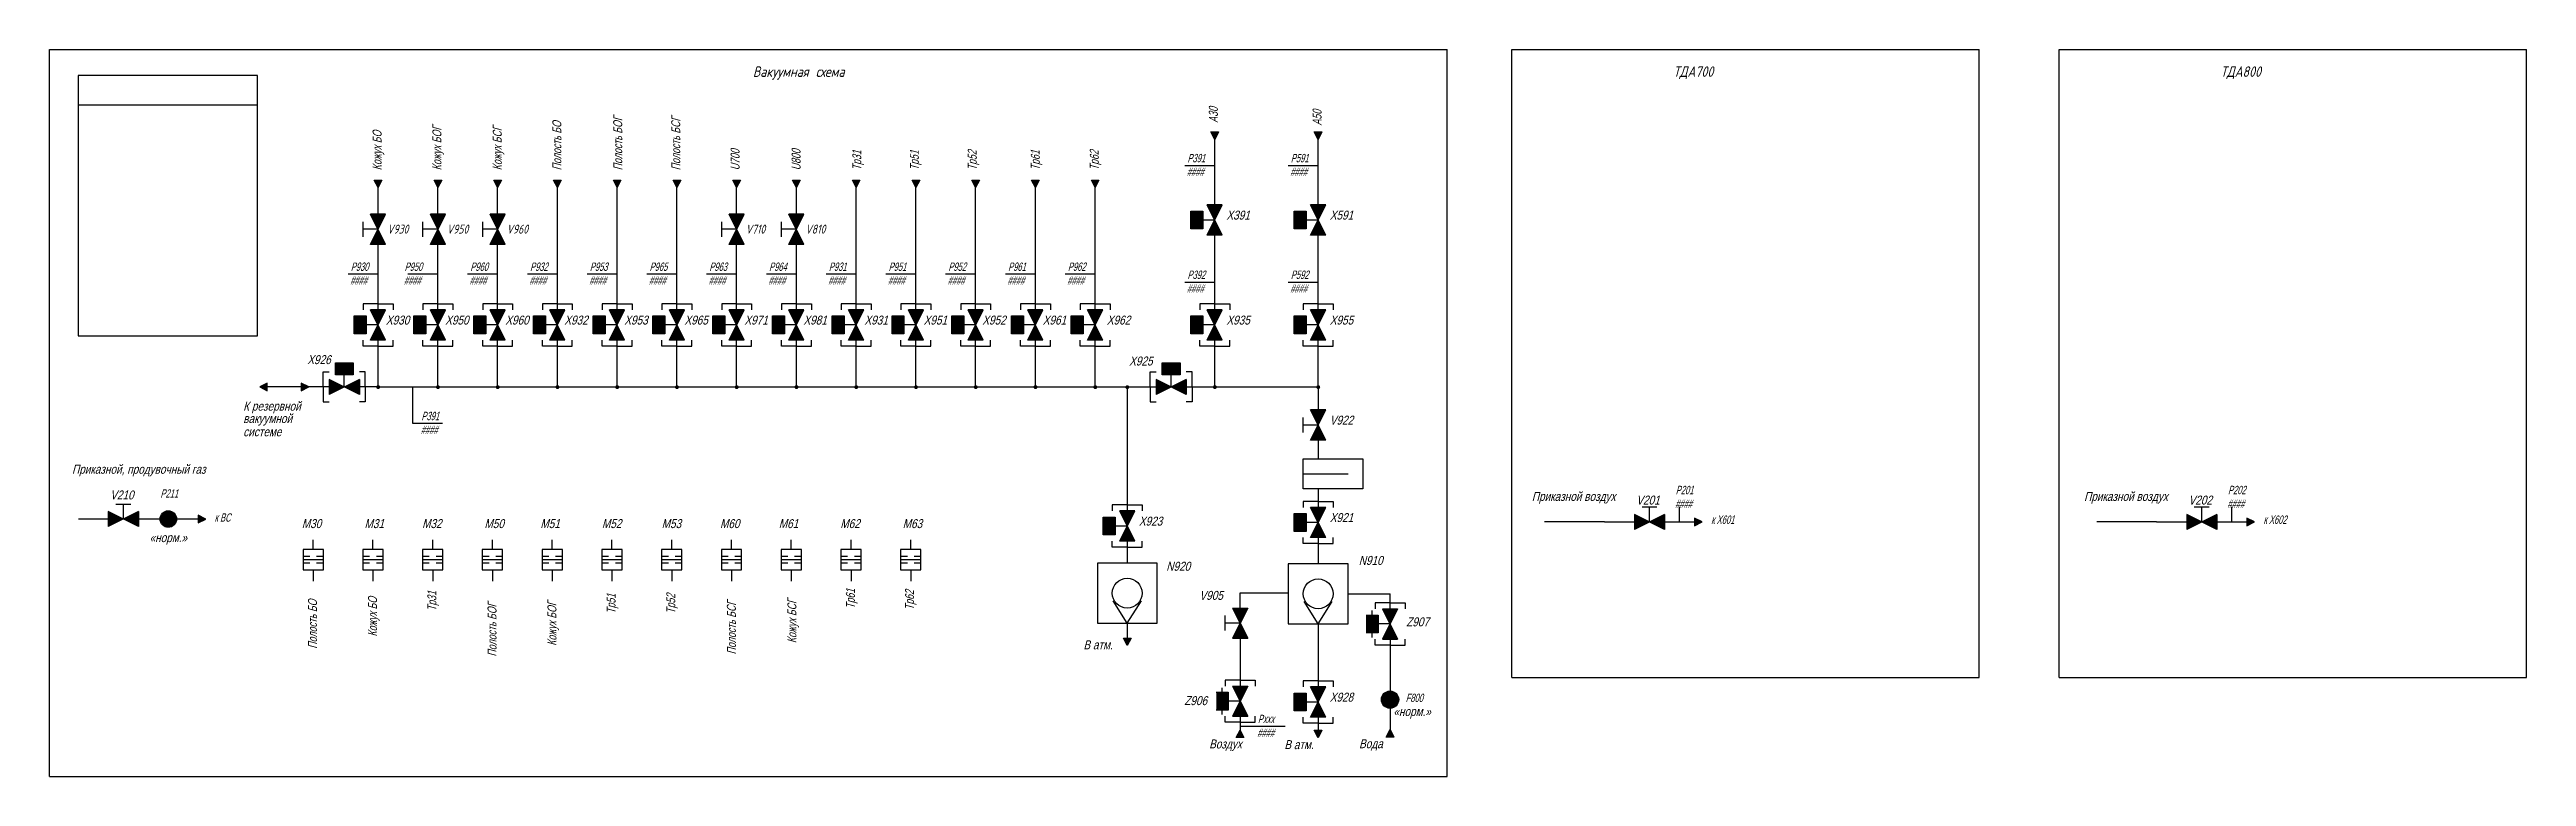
# Model space of a CAD drawing. Header units: millimetres. Extents: x 2381 to 4712, y 775 to 1681.
# Drawn here: x 3883 to 4712, y 1157 to 1400 of the extents above; entities that cross this region are included whole.
import ezdxf

# ---------------------------------------------------------------- set-up
doc = ezdxf.new("R2010")
doc.units = ezdxf.units.MM
doc.layers.add('shtrih', color=3, linetype='Continuous')
doc.layers.add('неосн технол гел лин и арм', color=2, linetype='Continuous', lineweight=25)
doc.styles.add('razmer', font='txt.shx', dxfattribs={"width": 0.8, "oblique": 15})
doc.styles.get("Standard").update_dxf_attribs({"font": 'arial.ttf'})

msp = doc.modelspace()

# ---------------------------------------------------------------- texts
at = {"style": 'razmer', "oblique": 15}
for s, height, width, p in [('Вакуумная схема', 3.5, 0.8, (4118.43, 1390.74)), ('ТДА700', 3.5, 0.8, (4426.52, 1390.74)), ('ТДА800', 3.5, 0.8, (4609.66, 1390.74)), ('V930', 3, 0.75, (3996.01, 1338.31)), ('V950', 3, 0.75, (4016.01, 1338.31)), ('V960', 3, 0.75, (4036.01, 1338.31)), ('V710', 3, 0.75, (4116.01, 1338.31)), ('V810', 3, 0.75, (4136.01, 1338.31))]:
    msp.add_text(s, height=height, dxfattribs=dict(at, width=width)).set_placement(p)
at = {"oblique": 15, "width": 0.7}
for s, p in [('Полость БО', (4054.32, 1359.49)), ('Полость БОГ', (4074.69, 1359.49)), ('Полость БСГ', (4094.1, 1359.49)), ('А30', (4274.04, 1375.41)), ('А50', (4308.77, 1374.49)), ('Кожух БО', (3994.14, 1359.49)), ('Кожух БОГ', (4014.17, 1359.49)), ('Кожух БСГ', (4034.37, 1359.49)), ('U700', (4113.97, 1359.49)), ('U800', (4134.39, 1359.49)), ('Тр31', (4154.7, 1359.49)), ('Тр51', (4173.96, 1359.49)), ('Тр52', (4193.36, 1359.49)), ('Тр61', (4214.45, 1359.49)), ('Тр62', (4234.2, 1359.49)), ('Тр31', (4012.49, 1212.05)), ('Тр61', (4152.56, 1212.81)), ('Тр62', (4172.35, 1212.37)), ('Полость БО', (3972.54, 1199.45)), ('Кожух БО', (3992.63, 1203.53)), ('Полость БОГ', (4032.61, 1196.83)), ('Кожух БОГ', (4052.67, 1200.43)), ('Тр51', (4072.45, 1211.15)), ('Тр52', (4092.45, 1211.15)), ('Полость БСГ', (4112.72, 1197.56)), ('Кожух БСГ', (4132.99, 1201.32))]:
    msp.add_text(s, height=3, rotation=90, dxfattribs=at).set_placement(p)
at = {"oblique": 15}
for s, height, width, p in [('####', 2.8, 0.65, (4263.67, 1357.55)), ('P391', 2.8, 0.65, (4263.88, 1362.16)), ('####', 2.8, 0.65, (4298.26, 1357.55)), ('P591', 2.8, 0.65, (4298.47, 1362.16)), ('Х391', 3, 0.8, (4276.93, 1342.99)), ('Х591', 3, 0.8, (4311.52, 1342.99)), ('P930', 2.8, 0.65, (3983.85, 1325.84)), ('P950', 2.8, 0.65, (4001.85, 1325.84)), ('P960', 2.8, 0.65, (4023.85, 1325.84)), ('P932', 2.8, 0.65, (4043.85, 1325.84)), ('P953', 2.8, 0.65, (4063.85, 1325.84)), ('P965', 2.8, 0.65, (4083.85, 1325.84)), ('P963', 2.8, 0.65, (4103.85, 1325.84)), ('P964', 2.8, 0.65, (4123.85, 1325.84)), ('P931', 2.8, 0.65, (4143.85, 1325.84)), ('P951', 2.8, 0.65, (4163.85, 1325.84)), ('P952', 2.8, 0.65, (4183.85, 1325.84)), ('P961', 2.8, 0.65, (4203.85, 1325.84)), ('P962', 2.8, 0.65, (4223.85, 1325.84)), ('####', 2.8, 0.65, (3983.64, 1321.23)), ('####', 2.8, 0.65, (4001.64, 1321.23)), ('####', 2.8, 0.65, (4023.64, 1321.23)), ('####', 2.8, 0.65, (4043.64, 1321.23)), ('####', 2.8, 0.65, (4063.64, 1321.23)), ('####', 2.8, 0.65, (4083.64, 1321.23)), ('####', 2.8, 0.65, (4103.64, 1321.23)), ('####', 2.8, 0.65, (4123.64, 1321.23)), ('####', 2.8, 0.65, (4143.64, 1321.23)), ('####', 2.8, 0.65, (4163.64, 1321.23)), ('####', 2.8, 0.65, (4183.64, 1321.23)), ('####', 2.8, 0.65, (4203.64, 1321.23)), ('####', 2.8, 0.65, (4223.64, 1321.23)), ('####', 2.8, 0.65, (4263.67, 1318.53)), ('P392', 2.8, 0.65, (4263.88, 1323.14)), ('####', 2.8, 0.65, (4298.26, 1318.53)), ('P592', 2.8, 0.65, (4298.47, 1323.14)), ('Х930', 3, 0.8, (3995.6, 1307.88)), ('Х950', 3, 0.8, (4015.45, 1307.88)), ('Х960', 3, 0.8, (4035.57, 1307.88)), ('Х932', 3, 0.8, (4055.33, 1307.88)), ('Х953', 3, 0.8, (4075.4, 1307.88)), ('Х965', 3, 0.8, (4095.53, 1307.88)), ('Х971', 3, 0.8, (4115.6, 1307.88)), ('Х981', 3, 0.8, (4135.36, 1307.88)), ('Х931', 3, 0.8, (4155.78, 1307.88)), ('Х951', 3, 0.8, (4175.6, 1307.88)), ('Х952', 3, 0.8, (4195.22, 1307.88)), ('Х961', 3, 0.8, (4215.45, 1307.88)), ('Х962', 3, 0.8, (4236.9, 1307.88)), ('Х935', 3, 0.8, (4276.93, 1307.88)), ('Х955', 3, 0.8, (4311.52, 1307.88)), ('Х926', 3, 0.8, (3969.3, 1294.65)), ('Х925', 3, 0.8, (4244.38, 1294.19)), ('вакуумной', 3, 0.8, (3947.84, 1274.95)), ('К резервной ', 3, 0.8, (3947.84, 1279.08)), ('P391', 2.8, 0.65, (4007.49, 1275.9)), ('V922', 3, 0.8, (4311.52, 1274.41)), ('системе', 3, 0.8, (3947.84, 1270.51)), ('####', 2.8, 0.65, (4007.28, 1271.29)), ('Приказной, продувочный газ', 3, 0.8, (3890.54, 1257.98)), ('Приказной воздух', 3, 0.8, (4379.14, 1248.9)), ('P201', 2.8, 0.65, (4427.3, 1251.14)), ('Приказной воздух', 3, 0.8, (4563.99, 1248.9)), ('P202', 2.8, 0.65, (4612.15, 1251.14)), ('к ВС', 2.8, 0.65, (3938.27, 1241.94)), ('Х923', 3, 0.8, (4247.63, 1240.63)), ('Х921', 3, 0.8, (4311.52, 1241.82)), ('####', 2.8, 0.65, (4427.09, 1246.52)), ('к Х601', 2.8, 0.65, (4439.18, 1241.22)), ('####', 2.8, 0.65, (4611.94, 1246.52)), ('к Х602', 2.8, 0.65, (4624.03, 1241.22)), ('М30', 3, 0.8, (3967.44, 1239.8)), ('М31', 3, 0.8, (3988.45, 1239.8)), ('М32', 3, 0.8, (4007.71, 1239.8)), ('М50', 3, 0.8, (4028.58, 1239.8)), ('М51', 3, 0.8, (4047.3, 1239.8)), ('М52', 3, 0.8, (4067.9, 1239.8)), ('М53', 3, 0.8, (4087.9, 1239.8)), ('М60', 3, 0.8, (4107.43, 1239.8)), ('М61', 3, 0.8, (4127.09, 1239.8)), ('М62', 3, 0.8, (4147.69, 1239.8)), ('М63', 3, 0.8, (4168.57, 1239.8)), ('N920', 3, 0.8, (4256.78, 1225.53)), ('N910', 3, 0.8, (4321.21, 1227.49)), ('V905', 3, 0.8, (4267.91, 1215.79)), ('В атм.', 3, 0.8, (4229.07, 1199.24)), ('Z907', 3, 0.8, (4337.09, 1206.92)), ('Z906', 3, 0.8, (4262.81, 1180.58)), ('Х928', 3, 0.8, (4311.52, 1181.75)), ('Воздух', 3, 0.8, (4271.14, 1166.09)), ('Вода', 3, 0.8, (4321.32, 1166.17)), ('В атм.', 3, 0.8, (4296.31, 1165.86))]:
    msp.add_text(s, height=height, dxfattribs=dict(at, width=width)).set_placement(p)
at = {"color": 7, "oblique": 15}
for s, height, width, p in [('V210', 3, 0.8, (3903.33, 1249.38)), ('P211', 2.8, 0.65, (3920.12, 1249.97)), ('V201', 3, 0.8, (4414.12, 1247.67)), ('V202', 3, 0.8, (4598.97, 1247.67)), ('«норм.»', 3, 0.8, (3916.49, 1235.11)), ('«норм.»', 3, 0.8, (4332.8, 1176.94))]:
    msp.add_text(s, height=height, dxfattribs=dict(at, width=width)).set_placement(p)
at = {"color": 1, "oblique": 15, "width": 0.65}
for s, p in [('Pххх', (4287.45, 1174.55)), ('F800', (4336.91, 1181.61)), ('####', (4287.24, 1169.94))]:
    msp.add_text(s, height=2.8, dxfattribs=at).set_placement(p)

# ---------------------------------------------------------------- hatches: boundary and pattern name
h = msp.add_hatch(color=253)
h.dxf.hatch_style = 1
h.paths.add_polyline_path([(4273.02, 1369.83), (4274.3, 1372.35), (4271.75, 1372.35)])
h = msp.add_hatch(color=253)
h.dxf.hatch_style = 1
h.paths.add_polyline_path([(4307.62, 1369.83), (4308.9, 1372.35), (4306.34, 1372.35)])
h = msp.add_hatch(color=253)
h.dxf.hatch_style = 1
h.paths.add_polyline_path([(3992.99, 1353.72), (3994.27, 1356.24), (3991.72, 1356.24)])
h = msp.add_hatch(color=253)
h.dxf.hatch_style = 1
h.paths.add_polyline_path([(4012.99, 1353.72), (4014.27, 1356.24), (4011.72, 1356.24)])
h = msp.add_hatch(color=253)
h.dxf.hatch_style = 1
h.paths.add_polyline_path([(4032.99, 1353.72), (4034.27, 1356.24), (4031.72, 1356.24)])
h = msp.add_hatch(color=253)
h.dxf.hatch_style = 1
h.paths.add_polyline_path([(4052.99, 1353.72), (4054.27, 1356.24), (4051.72, 1356.24)])
h = msp.add_hatch(color=253)
h.dxf.hatch_style = 1
h.paths.add_polyline_path([(4072.99, 1353.72), (4074.27, 1356.24), (4071.72, 1356.24)])
h = msp.add_hatch(color=253)
h.dxf.hatch_style = 1
h.paths.add_polyline_path([(4092.99, 1353.72), (4094.27, 1356.24), (4091.72, 1356.24)])
h = msp.add_hatch(color=253)
h.dxf.hatch_style = 1
h.paths.add_polyline_path([(4112.99, 1353.72), (4114.27, 1356.24), (4111.72, 1356.24)])
h = msp.add_hatch(color=253)
h.dxf.hatch_style = 1
h.paths.add_polyline_path([(4132.99, 1353.72), (4134.27, 1356.24), (4131.72, 1356.24)])
h = msp.add_hatch(color=253)
h.dxf.hatch_style = 1
h.paths.add_polyline_path([(4152.99, 1353.72), (4154.27, 1356.24), (4151.72, 1356.24)])
h = msp.add_hatch(color=253)
h.dxf.hatch_style = 1
h.paths.add_polyline_path([(4172.99, 1353.72), (4174.27, 1356.24), (4171.72, 1356.24)])
h = msp.add_hatch(color=253)
h.dxf.hatch_style = 1
h.paths.add_polyline_path([(4192.99, 1353.72), (4194.27, 1356.24), (4191.72, 1356.24)])
h = msp.add_hatch(color=253)
h.dxf.hatch_style = 1
h.paths.add_polyline_path([(4212.99, 1353.72), (4214.27, 1356.24), (4211.72, 1356.24)])
h = msp.add_hatch(color=253)
h.dxf.hatch_style = 1
h.paths.add_polyline_path([(4232.99, 1353.72), (4234.27, 1356.24), (4231.72, 1356.24)])
h = msp.add_hatch(color=253)
h.dxf.hatch_style = 1
h.paths.add_polyline_path([(3990.47, 1344.8), (3992.99, 1339.76), (3995.51, 1344.8)])
h.paths.add_polyline_path([(3990.47, 1334.72), (3995.51, 1334.72), (3992.99, 1339.76)])
h = msp.add_hatch(color=253)
h.dxf.hatch_style = 1
h.paths.add_polyline_path([(4010.47, 1344.8), (4012.99, 1339.76), (4015.51, 1344.8)])
h.paths.add_polyline_path([(4010.47, 1334.72), (4015.51, 1334.72), (4012.99, 1339.76)])
h = msp.add_hatch(color=253)
h.dxf.hatch_style = 1
h.paths.add_polyline_path([(4030.47, 1344.8), (4032.99, 1339.76), (4035.51, 1344.8)])
h.paths.add_polyline_path([(4030.47, 1334.72), (4035.51, 1334.72), (4032.99, 1339.76)])
h = msp.add_hatch(color=253)
h.dxf.hatch_style = 1
h.paths.add_polyline_path([(4110.47, 1344.8), (4112.99, 1339.76), (4115.51, 1344.8)])
h.paths.add_polyline_path([(4110.47, 1334.72), (4115.51, 1334.72), (4112.99, 1339.76)])
h = msp.add_hatch(color=253)
h.dxf.hatch_style = 1
h.paths.add_polyline_path([(4130.47, 1344.8), (4132.99, 1339.76), (4135.51, 1344.8)])
h.paths.add_polyline_path([(4130.47, 1334.72), (4135.51, 1334.72), (4132.99, 1339.76)])
h = msp.add_hatch(color=255)
h.dxf.hatch_style = 1
h.paths.add_polyline_path([(4269.02, 1345.86), (4267.02, 1345.86), (4267.02, 1339.86), (4269.02, 1339.86)])
h.paths.add_polyline_path([(4267.02, 1345.86), (4265.02, 1345.86), (4265.02, 1341.86), (4265.02, 1339.86), (4267.02, 1339.86)])
h = msp.add_hatch(color=255)
h.dxf.hatch_style = 1
h.paths.add_polyline_path([(4303.62, 1345.86), (4301.62, 1345.86), (4301.62, 1339.86), (4303.62, 1339.86)])
h.paths.add_polyline_path([(4301.62, 1345.86), (4299.62, 1345.86), (4299.62, 1341.86), (4299.62, 1339.86), (4301.62, 1339.86)])
h = msp.add_hatch(color=256)
h.dxf.hatch_style = 1
h.paths.add_polyline_path([(4307.62, 1342.86), (4310.14, 1347.9), (4305.1, 1347.9)])
h.paths.add_polyline_path([(4305.1, 1337.82), (4310.14, 1337.82), (4307.62, 1342.86)])
h = msp.add_hatch(color=255)
h.dxf.hatch_style = 1
h.paths.add_polyline_path([(3988.99, 1310.75), (3986.99, 1310.75), (3986.99, 1304.75), (3988.99, 1304.75)])
h.paths.add_polyline_path([(3986.99, 1310.75), (3984.99, 1310.75), (3984.99, 1306.75), (3984.99, 1304.75), (3986.99, 1304.75)])
h = msp.add_hatch(color=256)
h.dxf.hatch_style = 1
h.paths.add_polyline_path([(3990.47, 1312.79), (3992.99, 1307.75), (3995.51, 1312.79)])
h.paths.add_polyline_path([(3995.51, 1302.71), (3992.99, 1307.75), (3990.47, 1302.71)])
h = msp.add_hatch(color=255)
h.dxf.hatch_style = 1
h.paths.add_polyline_path([(4008.99, 1310.75), (4006.99, 1310.75), (4006.99, 1304.75), (4008.99, 1304.75)])
h.paths.add_polyline_path([(4006.99, 1310.75), (4004.99, 1310.75), (4004.99, 1306.75), (4004.99, 1304.75), (4006.99, 1304.75)])
h = msp.add_hatch(color=256)
h.dxf.hatch_style = 1
h.paths.add_polyline_path([(4010.47, 1312.79), (4012.99, 1307.75), (4015.51, 1312.79)])
h.paths.add_polyline_path([(4015.51, 1302.71), (4012.99, 1307.75), (4010.47, 1302.71)])
h = msp.add_hatch(color=255)
h.dxf.hatch_style = 1
h.paths.add_polyline_path([(4028.99, 1310.75), (4026.99, 1310.75), (4026.99, 1304.75), (4028.99, 1304.75)])
h.paths.add_polyline_path([(4026.99, 1310.75), (4024.99, 1310.75), (4024.99, 1306.75), (4024.99, 1304.75), (4026.99, 1304.75)])
h = msp.add_hatch(color=256)
h.dxf.hatch_style = 1
h.paths.add_polyline_path([(4030.47, 1312.79), (4032.99, 1307.75), (4035.51, 1312.79)])
h.paths.add_polyline_path([(4035.51, 1302.71), (4032.99, 1307.75), (4030.47, 1302.71)])
h = msp.add_hatch(color=255)
h.dxf.hatch_style = 1
h.paths.add_polyline_path([(4048.99, 1310.75), (4046.99, 1310.75), (4046.99, 1304.75), (4048.99, 1304.75)])
h.paths.add_polyline_path([(4046.99, 1310.75), (4044.99, 1310.75), (4044.99, 1306.75), (4044.99, 1304.75), (4046.99, 1304.75)])
h = msp.add_hatch(color=256)
h.dxf.hatch_style = 1
h.paths.add_polyline_path([(4050.47, 1312.79), (4052.99, 1307.75), (4055.51, 1312.79)])
h.paths.add_polyline_path([(4055.51, 1302.71), (4052.99, 1307.75), (4050.47, 1302.71)])
h = msp.add_hatch(color=255)
h.dxf.hatch_style = 1
h.paths.add_polyline_path([(4068.99, 1310.75), (4066.99, 1310.75), (4066.99, 1304.75), (4068.99, 1304.75)])
h.paths.add_polyline_path([(4066.99, 1310.75), (4064.99, 1310.75), (4064.99, 1306.75), (4064.99, 1304.75), (4066.99, 1304.75)])
h = msp.add_hatch(color=256)
h.dxf.hatch_style = 1
h.paths.add_polyline_path([(4070.47, 1312.79), (4072.99, 1307.75), (4075.51, 1312.79)])
h.paths.add_polyline_path([(4075.51, 1302.71), (4072.99, 1307.75), (4070.47, 1302.71)])
h = msp.add_hatch(color=255)
h.dxf.hatch_style = 1
h.paths.add_polyline_path([(4088.99, 1310.75), (4086.99, 1310.75), (4086.99, 1304.75), (4088.99, 1304.75)])
h.paths.add_polyline_path([(4086.99, 1310.75), (4084.99, 1310.75), (4084.99, 1306.75), (4084.99, 1304.75), (4086.99, 1304.75)])
h = msp.add_hatch(color=256)
h.dxf.hatch_style = 1
h.paths.add_polyline_path([(4090.47, 1312.79), (4092.99, 1307.75), (4095.51, 1312.79)])
h.paths.add_polyline_path([(4095.51, 1302.71), (4092.99, 1307.75), (4090.47, 1302.71)])
h = msp.add_hatch(color=255)
h.dxf.hatch_style = 1
h.paths.add_polyline_path([(4108.99, 1310.75), (4106.99, 1310.75), (4106.99, 1304.75), (4108.99, 1304.75)])
h.paths.add_polyline_path([(4106.99, 1310.75), (4104.99, 1310.75), (4104.99, 1306.75), (4104.99, 1304.75), (4106.99, 1304.75)])
h = msp.add_hatch(color=256)
h.dxf.hatch_style = 1
h.paths.add_polyline_path([(4110.47, 1312.79), (4112.99, 1307.75), (4115.51, 1312.79)])
h.paths.add_polyline_path([(4115.51, 1302.71), (4112.99, 1307.75), (4110.47, 1302.71)])
h = msp.add_hatch(color=255)
h.dxf.hatch_style = 1
h.paths.add_polyline_path([(4128.99, 1310.75), (4126.99, 1310.75), (4126.99, 1304.75), (4128.99, 1304.75)])
h.paths.add_polyline_path([(4126.99, 1310.75), (4124.99, 1310.75), (4124.99, 1306.75), (4124.99, 1304.75), (4126.99, 1304.75)])
h = msp.add_hatch(color=256)
h.dxf.hatch_style = 1
h.paths.add_polyline_path([(4130.47, 1312.79), (4132.99, 1307.75), (4135.51, 1312.79)])
h.paths.add_polyline_path([(4135.51, 1302.71), (4132.99, 1307.75), (4130.47, 1302.71)])
h = msp.add_hatch(color=255)
h.dxf.hatch_style = 1
h.paths.add_polyline_path([(4148.99, 1310.75), (4146.99, 1310.75), (4146.99, 1304.75), (4148.99, 1304.75)])
h.paths.add_polyline_path([(4146.99, 1310.75), (4144.99, 1310.75), (4144.99, 1306.75), (4144.99, 1304.75), (4146.99, 1304.75)])
h = msp.add_hatch(color=255)
h.dxf.hatch_style = 1
h.paths.add_polyline_path([(4168.99, 1310.75), (4166.99, 1310.75), (4166.99, 1304.75), (4168.99, 1304.75)])
h.paths.add_polyline_path([(4166.99, 1310.75), (4164.99, 1310.75), (4164.99, 1306.75), (4164.99, 1304.75), (4166.99, 1304.75)])
h = msp.add_hatch(color=256)
h.dxf.hatch_style = 1
h.paths.add_polyline_path([(4170.47, 1312.79), (4172.99, 1307.75), (4175.51, 1312.79)])
h.paths.add_polyline_path([(4175.51, 1302.71), (4172.99, 1307.75), (4170.47, 1302.71)])
h = msp.add_hatch(color=7)
h.dxf.hatch_style = 1
h.paths.add_polyline_path([(4188.99, 1310.75), (4186.99, 1310.75), (4186.99, 1304.75), (4188.99, 1304.75)])
h.paths.add_polyline_path([(4186.99, 1310.75), (4184.99, 1310.75), (4184.99, 1306.75), (4184.99, 1304.75), (4186.99, 1304.75)])
h = msp.add_hatch(color=255)
h.dxf.hatch_style = 1
h.paths.add_polyline_path([(4188.99, 1310.75), (4186.99, 1310.75), (4186.99, 1304.75), (4188.99, 1304.75)])
h.paths.add_polyline_path([(4186.99, 1310.75), (4184.99, 1310.75), (4184.99, 1306.75), (4184.99, 1304.75), (4186.99, 1304.75)])
h = msp.add_hatch(color=256)
h.dxf.hatch_style = 1
h.paths.add_polyline_path([(4190.47, 1312.79), (4192.99, 1307.75), (4195.51, 1312.79)])
h.paths.add_polyline_path([(4195.51, 1302.71), (4192.99, 1307.75), (4190.47, 1302.71)])
h = msp.add_hatch(color=255)
h.dxf.hatch_style = 1
h.paths.add_polyline_path([(4208.99, 1310.75), (4206.99, 1310.75), (4206.99, 1304.75), (4208.99, 1304.75)])
h.paths.add_polyline_path([(4206.99, 1310.75), (4204.99, 1310.75), (4204.99, 1306.75), (4204.99, 1304.75), (4206.99, 1304.75)])
h = msp.add_hatch(color=256)
h.dxf.hatch_style = 1
h.paths.add_polyline_path([(4210.47, 1312.79), (4212.99, 1307.75), (4215.51, 1312.79)])
h.paths.add_polyline_path([(4215.51, 1302.71), (4212.99, 1307.75), (4210.47, 1302.71)])
h = msp.add_hatch(color=255)
h.dxf.hatch_style = 1
h.paths.add_polyline_path([(4228.99, 1310.75), (4226.99, 1310.75), (4226.99, 1304.75), (4228.99, 1304.75)])
h.paths.add_polyline_path([(4226.99, 1310.75), (4224.99, 1310.75), (4224.99, 1306.75), (4224.99, 1304.75), (4226.99, 1304.75)])
h = msp.add_hatch(color=256)
h.dxf.hatch_style = 1
h.paths.add_polyline_path([(4230.47, 1312.79), (4232.99, 1307.75), (4235.51, 1312.79)])
h.paths.add_polyline_path([(4235.51, 1302.71), (4232.99, 1307.75), (4230.47, 1302.71)])
h = msp.add_hatch(color=255)
h.dxf.hatch_style = 1
h.paths.add_polyline_path([(4269.02, 1310.75), (4267.02, 1310.75), (4267.02, 1304.75), (4269.02, 1304.75)])
h.paths.add_polyline_path([(4267.02, 1310.75), (4265.02, 1310.75), (4265.02, 1306.75), (4265.02, 1304.75), (4267.02, 1304.75)])
h = msp.add_hatch(color=255)
h.dxf.hatch_style = 1
h.paths.add_polyline_path([(4303.62, 1310.75), (4301.62, 1310.75), (4301.62, 1304.75), (4303.62, 1304.75)])
h.paths.add_polyline_path([(4301.62, 1310.75), (4299.62, 1310.75), (4299.62, 1306.75), (4299.62, 1304.75), (4301.62, 1304.75)])
h = msp.add_hatch(color=256)
h.dxf.hatch_style = 1
h.paths.add_polyline_path([(4305.1, 1312.79), (4307.62, 1307.75), (4310.14, 1312.79)])
h.paths.add_polyline_path([(4310.14, 1302.71), (4307.62, 1307.75), (4305.1, 1302.71)])
h = msp.add_hatch(color=255)
h.dxf.hatch_style = 1
h.paths.add_polyline_path([(3984.67, 1291.04), (3984.67, 1293.04), (3978.67, 1293.04), (3978.67, 1291.04)])
h.paths.add_polyline_path([(3984.67, 1293.04), (3984.67, 1295.04), (3980.67, 1295.04), (3978.67, 1295.04), (3978.67, 1293.04)])
h = msp.add_hatch(color=255)
h.dxf.hatch_style = 1
h.paths.add_polyline_path([(4261.42, 1291.04), (4261.42, 1293.04), (4255.42, 1293.04), (4255.42, 1291.04)])
h.paths.add_polyline_path([(4261.42, 1293.04), (4261.42, 1295.04), (4257.42, 1295.04), (4255.42, 1295.04), (4255.42, 1293.04)])
h = msp.add_hatch(color=253)
h.dxf.hatch_style = 1
h.paths.add_polyline_path([(3955.9, 1285.76), (3955.9, 1288.32), (3953.38, 1287.04)])
h = msp.add_hatch(color=253)
h.dxf.hatch_style = 1
h.paths.add_polyline_path([(3967.24, 1288.31), (3967.24, 1285.76), (3969.76, 1287.04)])
h = msp.add_hatch(color=256)
h.dxf.hatch_style = 1
h.paths.add_polyline_path([(3976.63, 1284.52), (3981.67, 1287.04), (3976.63, 1289.56)])
h.paths.add_polyline_path([(3986.71, 1289.56), (3981.67, 1287.04), (3986.71, 1284.52)])
h = msp.add_hatch(color=253)
edge = h.paths.add_edge_path()
edge.add_arc((3993.02, 1286.96), 0.659, 0, 360)
h = msp.add_hatch(color=253)
edge = h.paths.add_edge_path()
edge.add_arc((4013.02, 1286.96), 0.659, 0, 360)
h = msp.add_hatch(color=253)
edge = h.paths.add_edge_path()
edge.add_arc((4033.02, 1286.96), 0.659, 0, 360)
h = msp.add_hatch(color=253)
edge = h.paths.add_edge_path()
edge.add_arc((4053.02, 1286.96), 0.659, 0, 360)
h = msp.add_hatch(color=253)
edge = h.paths.add_edge_path()
edge.add_arc((4073.02, 1286.96), 0.659, 0, 360)
h = msp.add_hatch(color=253)
edge = h.paths.add_edge_path()
edge.add_arc((4093.02, 1286.96), 0.659, 0, 360)
h = msp.add_hatch(color=253)
edge = h.paths.add_edge_path()
edge.add_arc((4113.02, 1286.96), 0.659, 0, 360)
h = msp.add_hatch(color=253)
edge = h.paths.add_edge_path()
edge.add_arc((4133.02, 1286.96), 0.659, 0, 360)
h = msp.add_hatch(color=253)
edge = h.paths.add_edge_path()
edge.add_arc((4153.02, 1286.96), 0.659, 0, 360)
h = msp.add_hatch(color=253)
edge = h.paths.add_edge_path()
edge.add_arc((4173.02, 1286.96), 0.659, 0, 360)
h = msp.add_hatch(color=253)
edge = h.paths.add_edge_path()
edge.add_arc((4193.02, 1286.96), 0.659, 0, 360)
h = msp.add_hatch(color=253)
edge = h.paths.add_edge_path()
edge.add_arc((4213.02, 1286.96), 0.659, 0, 360)
h = msp.add_hatch(color=253)
edge = h.paths.add_edge_path()
edge.add_arc((4233.02, 1286.96), 0.659, 0, 360)
h = msp.add_hatch(color=253)
edge = h.paths.add_edge_path()
edge.add_arc((4243.75, 1286.96), 0.659, 0, 360)
h = msp.add_hatch(color=256)
h.dxf.hatch_style = 1
h.paths.add_polyline_path([(4253.38, 1289.56), (4253.38, 1284.52), (4258.42, 1287.04)])
h.paths.add_polyline_path([(4263.46, 1284.52), (4263.46, 1289.56), (4258.42, 1287.04)])
h = msp.add_hatch(color=253)
edge = h.paths.add_edge_path()
edge.add_arc((4273.05, 1286.96), 0.659, 0, 360)
h = msp.add_hatch(color=253)
edge = h.paths.add_edge_path()
edge.add_arc((4307.65, 1286.96), 0.659, 0, 360)
h = msp.add_hatch(color=253)
h.dxf.hatch_style = 1
h.paths.add_polyline_path([(4305.1, 1279.32), (4307.62, 1274.28), (4310.14, 1279.32)])
h.paths.add_polyline_path([(4310.14, 1269.24), (4307.62, 1274.28), (4305.1, 1269.24)])
h = msp.add_hatch(color=7)
h.dxf.hatch_style = 1
h.paths.add_polyline_path([(3902.69, 1245.35), (3902.69, 1240.31), (3907.73, 1242.83)])
h.paths.add_polyline_path([(3912.77, 1240.31), (3912.77, 1245.35), (3907.73, 1242.83)])
h = msp.add_hatch(color=3)
h.dxf.hatch_style = 1
h.paths.add_polyline_path([(3920, 1242.83, 1), (3925.54, 1242.83, 1)])
h = msp.add_hatch(color=7)
h.dxf.hatch_style = 1
h.paths.add_polyline_path([(3932.77, 1244.11), (3932.77, 1241.55), (3935.29, 1242.83)])
h = msp.add_hatch(color=255)
h.dxf.hatch_style = 1
h.paths.add_polyline_path([(4303.62, 1244.69), (4301.62, 1244.69), (4301.62, 1238.69), (4303.62, 1238.69)])
h.paths.add_polyline_path([(4301.62, 1244.69), (4299.62, 1244.69), (4299.62, 1240.69), (4299.62, 1238.69), (4301.62, 1238.69)])
h = msp.add_hatch(color=256)
h.dxf.hatch_style = 1
h.paths.add_polyline_path([(4413.48, 1244.38), (4413.48, 1239.34), (4418.52, 1241.86)])
h.paths.add_polyline_path([(4423.56, 1239.34), (4423.56, 1244.38), (4418.52, 1241.86)])
h = msp.add_hatch(color=256)
h.dxf.hatch_style = 1
h.paths.add_polyline_path([(4598.33, 1244.38), (4598.33, 1239.34), (4603.37, 1241.86)])
h.paths.add_polyline_path([(4608.41, 1239.34), (4608.41, 1244.38), (4603.37, 1241.86)])
h = msp.add_hatch(color=255)
h.dxf.hatch_style = 1
h.paths.add_polyline_path([(4239.72, 1243.5), (4237.72, 1243.5), (4237.72, 1237.5), (4239.72, 1237.5)])
h.paths.add_polyline_path([(4237.72, 1243.5), (4235.72, 1243.5), (4235.72, 1239.5), (4235.72, 1237.5), (4237.72, 1237.5)])
h = msp.add_hatch(color=256)
h.dxf.hatch_style = 1
h.paths.add_polyline_path([(4433.61, 1243.13), (4433.61, 1240.58), (4436.13, 1241.86)])
h = msp.add_hatch(color=256)
h.dxf.hatch_style = 1
h.paths.add_polyline_path([(4618.46, 1243.13), (4618.46, 1240.58), (4620.98, 1241.86)])
at = {"lineweight": 18}
h = msp.add_hatch(color=255, dxfattribs=at)
h.dxf.hatch_style = 1
h.paths.add_polyline_path([(4327.69, 1210.72), (4325.69, 1210.72), (4325.69, 1204.72), (4327.69, 1204.72)])
h.paths.add_polyline_path([(4325.69, 1210.72), (4323.69, 1210.72), (4323.69, 1206.72), (4323.69, 1204.72), (4325.69, 1204.72)])
h = msp.add_hatch(color=253)
h.dxf.hatch_style = 1
h.paths.add_polyline_path([(4245, 1203), (4242.45, 1203), (4243.72, 1200.48)])
h = msp.add_hatch(color=255)
h.dxf.hatch_style = 1
h.paths.add_polyline_path([(4277.51, 1184.9), (4275.51, 1184.9), (4275.51, 1178.9), (4277.51, 1178.9)])
h.paths.add_polyline_path([(4275.51, 1184.9), (4273.51, 1184.9), (4273.51, 1180.9), (4273.51, 1178.9), (4275.51, 1178.9)])
h = msp.add_hatch(color=255)
h.dxf.hatch_style = 1
h.paths.add_polyline_path([(4303.62, 1184.62), (4301.62, 1184.62), (4301.62, 1178.62), (4303.62, 1178.62)])
h.paths.add_polyline_path([(4301.62, 1184.62), (4299.62, 1184.62), (4299.62, 1180.62), (4299.62, 1178.62), (4301.62, 1178.62)])
h = msp.add_hatch(color=3)
h.dxf.hatch_style = 1
h.paths.add_polyline_path([(4334.57, 1182.42, 1), (4328.82, 1182.42, 1)])
h = msp.add_hatch(color=253)
h.dxf.hatch_style = 1
h.paths.add_polyline_path([(4308.89, 1172.17), (4306.34, 1172.17), (4307.61, 1169.65)])
at = {"layer": 'shtrih'}
h = msp.add_hatch(color=256, dxfattribs=at)
h.dxf.hatch_style = 1
h.paths.add_polyline_path([(4273.02, 1342.86), (4275.54, 1347.9), (4270.5, 1347.9)])
h.paths.add_polyline_path([(4270.5, 1337.82), (4275.54, 1337.82), (4273.02, 1342.86)])
h = msp.add_hatch(color=256, dxfattribs=at)
h.dxf.hatch_style = 1
h.paths.add_polyline_path([(4150.47, 1312.79), (4152.99, 1307.75), (4155.51, 1312.79)])
h.paths.add_polyline_path([(4155.51, 1302.71), (4152.99, 1307.75), (4150.47, 1302.71)])
h = msp.add_hatch(color=256, dxfattribs=at)
h.dxf.hatch_style = 1
h.paths.add_polyline_path([(4270.5, 1312.79), (4273.02, 1307.75), (4275.54, 1312.79)])
h.paths.add_polyline_path([(4275.54, 1302.71), (4273.02, 1307.75), (4270.5, 1302.71)])
h = msp.add_hatch(color=256, dxfattribs=at)
h.dxf.hatch_style = 1
h.paths.add_polyline_path([(4241.2, 1245.54), (4243.72, 1240.5), (4246.24, 1245.54)])
h.paths.add_polyline_path([(4246.24, 1235.46), (4243.72, 1240.5), (4241.2, 1235.46)])
h = msp.add_hatch(color=256, dxfattribs=at)
h.dxf.hatch_style = 1
h.paths.add_polyline_path([(4305.1, 1246.73), (4307.62, 1241.69), (4310.14, 1246.73)])
h.paths.add_polyline_path([(4310.14, 1236.65), (4307.62, 1241.69), (4305.1, 1236.65)])
h = msp.add_hatch(color=256, dxfattribs=at)
h.dxf.hatch_style = 1
h.paths.add_polyline_path([(4331.69, 1207.72), (4334.21, 1212.76), (4329.17, 1212.76)])
h.paths.add_polyline_path([(4329.17, 1202.68), (4334.21, 1202.68), (4331.69, 1207.72)])
h = msp.add_hatch(color=256, dxfattribs=at)
h.dxf.hatch_style = 1
h.paths.add_polyline_path([(4278.99, 1186.94), (4281.51, 1181.9), (4284.03, 1186.94)])
h.paths.add_polyline_path([(4281.51, 1181.9), (4278.99, 1176.86), (4284.03, 1176.86)])
h = msp.add_hatch(color=256, dxfattribs=at)
h.dxf.hatch_style = 1
h.paths.add_polyline_path([(4305.1, 1186.66), (4307.62, 1181.62), (4310.14, 1186.66)])
h.paths.add_polyline_path([(4310.14, 1176.58), (4307.62, 1181.62), (4305.1, 1176.58)])
at = {"layer": 'неосн технол гел лин и арм'}
h = msp.add_hatch(color=7, dxfattribs=at)
h.dxf.hatch_style = 1
h.paths.add_polyline_path([(4284.03, 1213.07), (4278.99, 1213.07), (4281.51, 1208.03)])
h.paths.add_polyline_path([(4278.99, 1202.99), (4284.03, 1202.99), (4281.51, 1208.03)])
h = msp.add_hatch(color=7, dxfattribs=at)
h.dxf.hatch_style = 1
h.paths.add_polyline_path([(4281.51, 1172.22), (4280.23, 1169.7), (4282.79, 1169.7)])
h = msp.add_hatch(color=104, dxfattribs=at)
h.dxf.hatch_style = 1
h.paths.add_polyline_path([(4331.69, 1172.41), (4330.41, 1169.89), (4332.97, 1169.89)])

# ---------------------------------------------------------------- linework, layer by layer
for p, q in [((3883.01, 1399.87), (4350.75, 1399.87)), ((3883.01, 1156.73), (3883.01, 1399.87)), ((4350.75, 1156.73), (4350.75, 1399.87)), ((4372.46, 1399.87), (4528.9, 1399.87)), ((4372.46, 1189.87), (4372.46, 1399.87)), ((4528.9, 1189.87), (4528.9, 1399.87)), ((4555.61, 1399.87), (4712.04, 1399.87)), ((4555.61, 1189.87), (4555.61, 1399.87)), ((4712.04, 1189.87), (4712.04, 1399.87)), ((3952.6, 1391.22), (3892.6, 1391.22)), ((3892.6, 1391.22), (3892.6, 1304.08)), ((3952.6, 1304.08), (3952.6, 1391.22)), ((3952.6, 1381.22), (3892.6, 1381.22)), ((4262.97, 1361.14), (4273.02, 1361.14)), ((4297.56, 1361.14), (4307.62, 1361.14)), ((4265.02, 1345.86), (4269.02, 1345.86)), ((4265.02, 1341.86), (4265.02, 1345.86)), ((4269.02, 1345.86), (4269.02, 1339.86)), ((4270.5, 1337.82), (4275.54, 1347.9)), ((4275.54, 1337.82), (4270.5, 1347.9)), ((4275.54, 1347.9), (4270.5, 1347.9)), ((4299.62, 1345.86), (4303.62, 1345.86)), ((4299.62, 1341.86), (4299.62, 1345.86)), ((4303.62, 1345.86), (4303.62, 1339.86)), ((4305.1, 1337.82), (4310.14, 1347.9)), ((4310.14, 1337.82), (4305.1, 1347.9)), ((4310.14, 1347.9), (4305.1, 1347.9)), ((4265.02, 1339.86), (4265.02, 1341.86)), ((4269.02, 1339.86), (4265.02, 1339.86)), ((4273.02, 1342.86), (4269.02, 1342.86)), ((4275.54, 1337.82), (4270.5, 1337.82)), ((4299.62, 1339.86), (4299.62, 1341.86)), ((4303.62, 1339.86), (4299.62, 1339.86)), ((4307.62, 1342.86), (4303.62, 1342.86)), ((4310.14, 1337.82), (4305.1, 1337.82)), ((3982.94, 1324.83), (3992.99, 1324.83)), ((4002.94, 1324.83), (4012.99, 1324.83)), ((4022.94, 1324.83), (4032.99, 1324.83)), ((4042.94, 1324.83), (4052.99, 1324.83)), ((4062.94, 1324.83), (4072.99, 1324.83)), ((4082.94, 1324.83), (4092.99, 1324.83)), ((4102.94, 1324.83), (4112.99, 1324.83)), ((4122.94, 1324.83), (4132.99, 1324.83)), ((4142.94, 1324.83), (4152.99, 1324.83)), ((4162.94, 1324.83), (4172.99, 1324.83)), ((4182.94, 1324.83), (4192.99, 1324.83)), ((4202.94, 1324.83), (4212.99, 1324.83)), ((4222.94, 1324.83), (4232.99, 1324.83)), ((4262.97, 1322.12), (4273.02, 1322.12)), ((4297.56, 1322.12), (4307.62, 1322.12)), ((3984.99, 1310.75), (3988.99, 1310.75)), ((3984.99, 1306.75), (3984.99, 1310.75)), ((3992.99, 1314.79), (3987.99, 1314.79)), ((3987.99, 1314.79), (3987.99, 1312.79)), ((3988.99, 1310.75), (3988.99, 1304.75)), ((3990.47, 1302.71), (3995.51, 1312.79)), ((3995.51, 1302.71), (3990.47, 1312.79)), ((3995.51, 1312.79), (3990.47, 1312.79)), ((3992.99, 1314.79), (3997.99, 1314.79)), ((3997.99, 1314.79), (3997.99, 1312.79)), ((4004.99, 1310.75), (4008.99, 1310.75)), ((4004.99, 1306.75), (4004.99, 1310.75)), ((4012.99, 1314.79), (4007.99, 1314.79)), ((4007.99, 1314.79), (4007.99, 1312.79)), ((4008.99, 1310.75), (4008.99, 1304.75)), ((4010.47, 1302.71), (4015.51, 1312.79)), ((4015.51, 1302.71), (4010.47, 1312.79)), ((4015.51, 1312.79), (4010.47, 1312.79)), ((4012.99, 1314.79), (4017.99, 1314.79)), ((4017.99, 1314.79), (4017.99, 1312.79)), ((4024.99, 1310.75), (4028.99, 1310.75)), ((4024.99, 1306.75), (4024.99, 1310.75)), ((4032.99, 1314.79), (4027.99, 1314.79)), ((4027.99, 1314.79), (4027.99, 1312.79)), ((4028.99, 1310.75), (4028.99, 1304.75)), ((4030.47, 1302.71), (4035.51, 1312.79)), ((4035.51, 1302.71), (4030.47, 1312.79)), ((4035.51, 1312.79), (4030.47, 1312.79)), ((4032.99, 1314.79), (4037.99, 1314.79)), ((4037.99, 1314.79), (4037.99, 1312.79)), ((4044.99, 1310.75), (4048.99, 1310.75)), ((4044.99, 1306.75), (4044.99, 1310.75)), ((4052.99, 1314.79), (4047.99, 1314.79)), ((4047.99, 1314.79), (4047.99, 1312.79)), ((4048.99, 1310.75), (4048.99, 1304.75)), ((4050.47, 1302.71), (4055.51, 1312.79)), ((4055.51, 1302.71), (4050.47, 1312.79)), ((4055.51, 1312.79), (4050.47, 1312.79)), ((4052.99, 1314.79), (4057.99, 1314.79)), ((4057.99, 1314.79), (4057.99, 1312.79)), ((4064.99, 1310.75), (4068.99, 1310.75)), ((4064.99, 1306.75), (4064.99, 1310.75)), ((4072.99, 1314.79), (4067.99, 1314.79)), ((4067.99, 1314.79), (4067.99, 1312.79)), ((4068.99, 1310.75), (4068.99, 1304.75)), ((4070.47, 1302.71), (4075.51, 1312.79)), ((4075.51, 1302.71), (4070.47, 1312.79)), ((4075.51, 1312.79), (4070.47, 1312.79)), ((4072.99, 1314.79), (4077.99, 1314.79)), ((4077.99, 1314.79), (4077.99, 1312.79)), ((4084.99, 1310.75), (4088.99, 1310.75)), ((4084.99, 1306.75), (4084.99, 1310.75)), ((4092.99, 1314.79), (4087.99, 1314.79)), ((4087.99, 1314.79), (4087.99, 1312.79)), ((4088.99, 1310.75), (4088.99, 1304.75)), ((4090.47, 1302.71), (4095.51, 1312.79)), ((4095.51, 1302.71), (4090.47, 1312.79)), ((4095.51, 1312.79), (4090.47, 1312.79)), ((4092.99, 1314.79), (4097.99, 1314.79)), ((4097.99, 1314.79), (4097.99, 1312.79)), ((4104.99, 1310.75), (4108.99, 1310.75)), ((4104.99, 1306.75), (4104.99, 1310.75)), ((4112.99, 1314.79), (4107.99, 1314.79)), ((4107.99, 1314.79), (4107.99, 1312.79)), ((4108.99, 1310.75), (4108.99, 1304.75)), ((4110.47, 1302.71), (4115.51, 1312.79)), ((4115.51, 1302.71), (4110.47, 1312.79)), ((4115.51, 1312.79), (4110.47, 1312.79)), ((4112.99, 1314.79), (4117.99, 1314.79)), ((4117.99, 1314.79), (4117.99, 1312.79)), ((4124.99, 1310.75), (4128.99, 1310.75)), ((4124.99, 1306.75), (4124.99, 1310.75)), ((4132.99, 1314.79), (4127.99, 1314.79)), ((4127.99, 1314.79), (4127.99, 1312.79)), ((4128.99, 1310.75), (4128.99, 1304.75)), ((4130.47, 1302.71), (4135.51, 1312.79)), ((4135.51, 1302.71), (4130.47, 1312.79)), ((4135.51, 1312.79), (4130.47, 1312.79)), ((4132.99, 1314.79), (4137.99, 1314.79)), ((4137.99, 1314.79), (4137.99, 1312.79)), ((4144.99, 1310.75), (4148.99, 1310.75)), ((4144.99, 1306.75), (4144.99, 1310.75)), ((4152.99, 1314.79), (4147.99, 1314.79)), ((4147.99, 1314.79), (4147.99, 1312.79)), ((4148.99, 1310.75), (4148.99, 1304.75)), ((4150.47, 1302.71), (4155.51, 1312.79)), ((4155.51, 1302.71), (4150.47, 1312.79)), ((4155.51, 1312.79), (4150.47, 1312.79)), ((4152.99, 1314.79), (4157.99, 1314.79)), ((4157.99, 1314.79), (4157.99, 1312.79)), ((4164.99, 1310.75), (4168.99, 1310.75)), ((4164.99, 1306.75), (4164.99, 1310.75)), ((4172.99, 1314.79), (4167.99, 1314.79)), ((4167.99, 1314.79), (4167.99, 1312.79)), ((4168.99, 1310.75), (4168.99, 1304.75)), ((4170.47, 1302.71), (4175.51, 1312.79)), ((4175.51, 1302.71), (4170.47, 1312.79)), ((4175.51, 1312.79), (4170.47, 1312.79)), ((4172.99, 1314.79), (4177.99, 1314.79)), ((4177.99, 1314.79), (4177.99, 1312.79)), ((4184.99, 1310.75), (4188.99, 1310.75)), ((4184.99, 1306.75), (4184.99, 1310.75)), ((4184.99, 1310.75), (4188.99, 1310.75)), ((4184.99, 1306.75), (4184.99, 1310.75)), ((4192.99, 1314.79), (4187.99, 1314.79)), ((4187.99, 1314.79), (4187.99, 1312.79)), ((4188.99, 1310.75), (4188.99, 1304.75)), ((4188.99, 1310.75), (4188.99, 1304.75)), ((4190.47, 1302.71), (4195.51, 1312.79)), ((4195.51, 1302.71), (4190.47, 1312.79)), ((4195.51, 1312.79), (4190.47, 1312.79)), ((4192.99, 1314.79), (4197.99, 1314.79)), ((4197.99, 1314.79), (4197.99, 1312.79)), ((4204.99, 1310.75), (4208.99, 1310.75)), ((4204.99, 1306.75), (4204.99, 1310.75)), ((4212.99, 1314.79), (4207.99, 1314.79)), ((4207.99, 1314.79), (4207.99, 1312.79)), ((4208.99, 1310.75), (4208.99, 1304.75)), ((4210.47, 1302.71), (4215.51, 1312.79)), ((4215.51, 1302.71), (4210.47, 1312.79)), ((4215.51, 1312.79), (4210.47, 1312.79)), ((4212.99, 1314.79), (4217.99, 1314.79)), ((4217.99, 1314.79), (4217.99, 1312.79)), ((4224.99, 1310.75), (4228.99, 1310.75)), ((4224.99, 1306.75), (4224.99, 1310.75)), ((4232.99, 1314.79), (4227.99, 1314.79)), ((4227.99, 1314.79), (4227.99, 1312.79)), ((4228.99, 1310.75), (4228.99, 1304.75)), ((4230.47, 1302.71), (4235.51, 1312.79)), ((4235.51, 1302.71), (4230.47, 1312.79)), ((4235.51, 1312.79), (4230.47, 1312.79)), ((4232.99, 1314.79), (4237.99, 1314.79)), ((4237.99, 1314.79), (4237.99, 1312.79)), ((4265.02, 1310.75), (4269.02, 1310.75)), ((4265.02, 1306.75), (4265.02, 1310.75)), ((4273.02, 1314.79), (4268.02, 1314.79)), ((4268.02, 1314.79), (4268.02, 1312.79)), ((4269.02, 1310.75), (4269.02, 1304.75)), ((4270.5, 1302.71), (4275.54, 1312.79)), ((4275.54, 1302.71), (4270.5, 1312.79)), ((4275.54, 1312.79), (4270.5, 1312.79)), ((4273.02, 1312.79), (4273.02, 1314.79)), ((4273.02, 1314.79), (4278.02, 1314.79)), ((4278.02, 1314.79), (4278.02, 1312.79)), ((4299.62, 1310.75), (4303.62, 1310.75)), ((4299.62, 1306.75), (4299.62, 1310.75)), ((4307.62, 1314.79), (4302.62, 1314.79)), ((4302.62, 1314.79), (4302.62, 1312.79)), ((4303.62, 1310.75), (4303.62, 1304.75)), ((4305.1, 1302.71), (4310.14, 1312.79)), ((4310.14, 1302.71), (4305.1, 1312.79)), ((4310.14, 1312.79), (4305.1, 1312.79)), ((4307.62, 1314.79), (4312.62, 1314.79)), ((4312.62, 1314.79), (4312.62, 1312.79)), ((3892.6, 1304.08), (3952.6, 1304.08)), ((3984.99, 1304.75), (3984.99, 1306.75)), ((3988.99, 1304.75), (3984.99, 1304.75)), ((3987.99, 1300.71), (3987.99, 1302.71)), ((3992.99, 1307.75), (3988.99, 1307.75)), ((3995.51, 1302.71), (3990.47, 1302.71)), ((3997.99, 1300.71), (3997.99, 1302.71)), ((4004.99, 1304.75), (4004.99, 1306.75)), ((4008.99, 1304.75), (4004.99, 1304.75)), ((4007.99, 1300.71), (4007.99, 1302.71)), ((4012.99, 1307.75), (4008.99, 1307.75)), ((4015.51, 1302.71), (4010.47, 1302.71)), ((4017.99, 1300.71), (4017.99, 1302.71)), ((4024.99, 1304.75), (4024.99, 1306.75)), ((4028.99, 1304.75), (4024.99, 1304.75)), ((4027.99, 1300.71), (4027.99, 1302.71)), ((4032.99, 1307.75), (4028.99, 1307.75)), ((4035.51, 1302.71), (4030.47, 1302.71)), ((4037.99, 1300.71), (4037.99, 1302.71)), ((4044.99, 1304.75), (4044.99, 1306.75)), ((4048.99, 1304.75), (4044.99, 1304.75)), ((4047.99, 1300.71), (4047.99, 1302.71)), ((4052.99, 1307.75), (4048.99, 1307.75)), ((4055.51, 1302.71), (4050.47, 1302.71)), ((4057.99, 1300.71), (4057.99, 1302.71)), ((4064.99, 1304.75), (4064.99, 1306.75)), ((4068.99, 1304.75), (4064.99, 1304.75)), ((4067.99, 1300.71), (4067.99, 1302.71)), ((4072.99, 1307.75), (4068.99, 1307.75)), ((4075.51, 1302.71), (4070.47, 1302.71)), ((4077.99, 1300.71), (4077.99, 1302.71)), ((4084.99, 1304.75), (4084.99, 1306.75)), ((4088.99, 1304.75), (4084.99, 1304.75)), ((4087.99, 1300.71), (4087.99, 1302.71)), ((4092.99, 1307.75), (4088.99, 1307.75)), ((4095.51, 1302.71), (4090.47, 1302.71)), ((4097.99, 1300.71), (4097.99, 1302.71)), ((4104.99, 1304.75), (4104.99, 1306.75)), ((4108.99, 1304.75), (4104.99, 1304.75)), ((4107.99, 1300.71), (4107.99, 1302.71)), ((4112.99, 1307.75), (4108.99, 1307.75)), ((4115.51, 1302.71), (4110.47, 1302.71)), ((4117.99, 1300.71), (4117.99, 1302.71)), ((4124.99, 1304.75), (4124.99, 1306.75)), ((4128.99, 1304.75), (4124.99, 1304.75)), ((4127.99, 1300.71), (4127.99, 1302.71)), ((4132.99, 1307.75), (4128.99, 1307.75)), ((4135.51, 1302.71), (4130.47, 1302.71)), ((4137.99, 1300.71), (4137.99, 1302.71)), ((4144.99, 1304.75), (4144.99, 1306.75)), ((4148.99, 1304.75), (4144.99, 1304.75)), ((4147.99, 1300.71), (4147.99, 1302.71)), ((4152.99, 1307.75), (4148.99, 1307.75)), ((4155.51, 1302.71), (4150.47, 1302.71)), ((4157.99, 1300.71), (4157.99, 1302.71)), ((4164.99, 1304.75), (4164.99, 1306.75)), ((4168.99, 1304.75), (4164.99, 1304.75)), ((4167.99, 1300.71), (4167.99, 1302.71)), ((4172.99, 1307.75), (4168.99, 1307.75)), ((4175.51, 1302.71), (4170.47, 1302.71)), ((4177.99, 1300.71), (4177.99, 1302.71)), ((4184.99, 1304.75), (4184.99, 1306.75)), ((4184.99, 1304.75), (4184.99, 1306.75)), ((4188.99, 1304.75), (4184.99, 1304.75)), ((4188.99, 1304.75), (4184.99, 1304.75)), ((4187.99, 1300.71), (4187.99, 1302.71)), ((4192.99, 1307.75), (4188.99, 1307.75)), ((4192.99, 1307.75), (4188.99, 1307.75)), ((4195.51, 1302.71), (4190.47, 1302.71)), ((4197.99, 1300.71), (4197.99, 1302.71)), ((4204.99, 1304.75), (4204.99, 1306.75)), ((4208.99, 1304.75), (4204.99, 1304.75)), ((4207.99, 1300.71), (4207.99, 1302.71)), ((4212.99, 1307.75), (4208.99, 1307.75)), ((4215.51, 1302.71), (4210.47, 1302.71)), ((4217.99, 1300.71), (4217.99, 1302.71)), ((4224.99, 1304.75), (4224.99, 1306.75)), ((4228.99, 1304.75), (4224.99, 1304.75)), ((4227.99, 1300.71), (4227.99, 1302.71)), ((4232.99, 1307.75), (4228.99, 1307.75)), ((4235.51, 1302.71), (4230.47, 1302.71)), ((4237.99, 1300.71), (4237.99, 1302.71)), ((4265.02, 1304.75), (4265.02, 1306.75)), ((4269.02, 1304.75), (4265.02, 1304.75)), ((4268.02, 1300.71), (4268.02, 1302.71)), ((4273.02, 1307.75), (4269.02, 1307.75)), ((4275.54, 1302.71), (4270.5, 1302.71)), ((4278.02, 1300.71), (4278.02, 1302.71)), ((4299.62, 1304.75), (4299.62, 1306.75)), ((4303.62, 1304.75), (4299.62, 1304.75)), ((4302.62, 1300.71), (4302.62, 1302.71)), ((4307.62, 1307.75), (4303.62, 1307.75)), ((4310.14, 1302.71), (4305.1, 1302.71)), ((4312.62, 1300.71), (4312.62, 1302.71)), ((3978.67, 1291.04), (3978.67, 1295.04)), ((3978.67, 1295.04), (3980.67, 1295.04)), ((3980.67, 1295.04), (3984.67, 1295.04)), ((3984.67, 1295.04), (3984.67, 1291.04)), ((3992.99, 1300.71), (3987.99, 1300.71)), ((3992.99, 1300.71), (3997.99, 1300.71)), ((4012.99, 1300.71), (4007.99, 1300.71)), ((4012.99, 1300.71), (4017.99, 1300.71)), ((4032.99, 1300.71), (4027.99, 1300.71)), ((4032.99, 1300.71), (4037.99, 1300.71)), ((4052.99, 1300.71), (4047.99, 1300.71)), ((4052.99, 1300.71), (4057.99, 1300.71)), ((4072.99, 1300.71), (4067.99, 1300.71)), ((4072.99, 1300.71), (4077.99, 1300.71)), ((4092.99, 1300.71), (4087.99, 1300.71)), ((4092.99, 1300.71), (4097.99, 1300.71)), ((4112.99, 1300.71), (4107.99, 1300.71)), ((4112.99, 1300.71), (4117.99, 1300.71)), ((4132.99, 1300.71), (4127.99, 1300.71)), ((4132.99, 1300.71), (4137.99, 1300.71)), ((4152.99, 1300.71), (4147.99, 1300.71)), ((4152.99, 1300.71), (4157.99, 1300.71)), ((4172.99, 1300.71), (4167.99, 1300.71)), ((4172.99, 1300.71), (4177.99, 1300.71)), ((4192.99, 1300.71), (4187.99, 1300.71)), ((4192.99, 1300.71), (4197.99, 1300.71)), ((4212.99, 1300.71), (4207.99, 1300.71)), ((4212.99, 1300.71), (4217.99, 1300.71)), ((4232.99, 1300.71), (4227.99, 1300.71)), ((4232.99, 1300.71), (4237.99, 1300.71)), ((4255.42, 1291.04), (4255.42, 1295.04)), ((4255.42, 1295.04), (4257.42, 1295.04)), ((4257.42, 1295.04), (4261.42, 1295.04)), ((4261.42, 1295.04), (4261.42, 1291.04)), ((4273.02, 1300.71), (4268.02, 1300.71)), ((4273.02, 1300.71), (4278.02, 1300.71)), ((4307.62, 1300.71), (4302.62, 1300.71)), ((4307.62, 1300.71), (4312.62, 1300.71)), ((3974.63, 1287.04), (3974.63, 1292.04)), ((3974.63, 1292.04), (3976.63, 1292.04)), ((3974.63, 1287.04), (3974.63, 1282.04)), ((3986.71, 1284.52), (3976.63, 1289.56)), ((3986.71, 1289.56), (3976.63, 1284.52)), ((3976.63, 1289.56), (3976.63, 1284.52)), ((3984.67, 1291.04), (3978.67, 1291.04)), ((3981.67, 1287.04), (3981.67, 1291.04)), ((3988.71, 1292.04), (3986.71, 1292.04)), ((3986.71, 1289.56), (3986.71, 1284.52)), ((3988.71, 1287.04), (3988.71, 1292.04)), ((3988.71, 1287.04), (3988.71, 1282.04)), ((4004.46, 1287.04), (4004.46, 1274.88)), ((4251.38, 1287.04), (4251.38, 1292.04)), ((4251.38, 1292.04), (4253.38, 1292.04)), ((4251.38, 1287.04), (4251.38, 1282.04)), ((4263.46, 1284.52), (4253.38, 1289.56)), ((4263.46, 1289.56), (4253.38, 1284.52)), ((4253.38, 1289.56), (4253.38, 1284.52)), ((4261.42, 1291.04), (4255.42, 1291.04)), ((4258.42, 1287.04), (4258.42, 1291.04)), ((4265.46, 1292.04), (4263.46, 1292.04)), ((4263.46, 1289.56), (4263.46, 1284.52)), ((4265.46, 1287.04), (4265.46, 1292.04)), ((4265.46, 1287.04), (4265.46, 1282.04)), ((3974.63, 1282.04), (3976.63, 1282.04)), ((3988.71, 1282.04), (3986.71, 1282.04)), ((4251.38, 1282.04), (4253.38, 1282.04)), ((4265.46, 1282.04), (4263.46, 1282.04)), ((4004.46, 1274.88), (4014.52, 1274.88)), ((4302.62, 1252.98), (4302.62, 1262.98)), ((4302.62, 1262.98), (4322.62, 1262.98)), ((4322.62, 1262.98), (4322.62, 1257.98)), ((4302.62, 1257.98), (4317.62, 1257.98)), ((4322.62, 1252.98), (4302.62, 1252.98)), ((4322.62, 1257.98), (4322.62, 1252.98)), ((4243.72, 1247.54), (4238.72, 1247.54)), ((4238.72, 1247.54), (4238.72, 1245.54)), ((4241.2, 1235.46), (4246.24, 1245.54)), ((4246.24, 1235.46), (4241.2, 1245.54)), ((4246.24, 1245.54), (4241.2, 1245.54)), ((4243.72, 1247.54), (4248.72, 1247.54)), ((4248.72, 1247.54), (4248.72, 1245.54)), ((4299.62, 1244.69), (4303.62, 1244.69)), ((4299.62, 1240.69), (4299.62, 1244.69)), ((4307.62, 1248.73), (4302.62, 1248.73)), ((4302.62, 1248.73), (4302.62, 1246.73)), ((4303.62, 1244.69), (4303.62, 1238.69)), ((4305.1, 1236.65), (4310.14, 1246.73)), ((4310.14, 1236.65), (4305.1, 1246.73)), ((4310.14, 1246.73), (4305.1, 1246.73)), ((4307.62, 1248.73), (4312.62, 1248.73)), ((4312.62, 1248.73), (4312.62, 1246.73)), ((4423.56, 1239.34), (4413.48, 1244.38)), ((4423.56, 1244.38), (4413.48, 1239.34)), ((4423.56, 1244.38), (4423.56, 1239.34)), ((4428.58, 1241.86), (4428.58, 1246.86)), ((4608.41, 1239.34), (4598.33, 1244.38)), ((4608.41, 1244.38), (4598.33, 1239.34)), ((4608.41, 1244.38), (4608.41, 1239.34)), ((4613.44, 1241.86), (4613.44, 1246.86)), ((3971.27, 1232.69), (3971.27, 1235.82)), ((3991.27, 1232.69), (3991.27, 1235.82)), ((4011.27, 1232.69), (4011.27, 1235.82)), ((4031.27, 1232.69), (4031.27, 1235.82)), ((4051.27, 1232.69), (4051.27, 1235.82)), ((4071.27, 1232.69), (4071.27, 1235.82)), ((4091.27, 1232.69), (4091.27, 1235.82)), ((4111.27, 1232.69), (4111.27, 1235.82)), ((4131.27, 1232.69), (4131.27, 1235.82)), ((4151.27, 1232.69), (4151.27, 1235.82)), ((4171.27, 1232.69), (4171.27, 1235.82)), ((4235.72, 1243.5), (4239.72, 1243.5)), ((4235.72, 1239.5), (4235.72, 1243.5)), ((4235.72, 1237.5), (4235.72, 1239.5)), ((4239.72, 1237.5), (4235.72, 1237.5)), ((4238.72, 1233.46), (4238.72, 1235.46)), ((4239.72, 1243.5), (4239.72, 1237.5)), ((4243.72, 1240.5), (4239.72, 1240.5)), ((4246.24, 1235.46), (4241.2, 1235.46)), ((4248.72, 1233.46), (4248.72, 1235.46)), ((4299.62, 1238.69), (4299.62, 1240.69)), ((4303.62, 1238.69), (4299.62, 1238.69)), ((4302.62, 1234.65), (4302.62, 1236.65)), ((4307.62, 1241.69), (4303.62, 1241.69)), ((4310.14, 1236.65), (4305.1, 1236.65)), ((4312.62, 1234.65), (4312.62, 1236.65)), ((4393.42, 1241.86), (4383.42, 1241.86)), ((4403.42, 1241.86), (4393.42, 1241.86)), ((4403.42, 1241.86), (4413.48, 1241.86)), ((4423.56, 1241.86), (4433.61, 1241.86)), ((4433.61, 1243.13), (4433.61, 1240.58)), ((4436.13, 1241.86), (4433.61, 1243.13)), ((4433.61, 1240.58), (4436.13, 1241.86)), ((4578.27, 1241.86), (4568.27, 1241.86)), ((4588.27, 1241.86), (4578.27, 1241.86)), ((4588.27, 1241.86), (4598.33, 1241.86)), ((4608.41, 1241.86), (4618.46, 1241.86)), ((4618.46, 1243.13), (4618.46, 1240.58)), ((4620.98, 1241.86), (4618.46, 1243.13)), ((4618.46, 1240.58), (4620.98, 1241.86)), ((4233.72, 1228.03), (4233.72, 1208.03)), ((4253.72, 1228.03), (4233.72, 1228.03)), ((4243.72, 1233.46), (4238.72, 1233.46)), ((4243.72, 1233.46), (4248.72, 1233.46)), ((4253.72, 1208.03), (4253.72, 1228.03)), ((4297.62, 1227.83), (4297.62, 1207.83)), ((4317.62, 1227.83), (4297.62, 1227.83)), ((4307.62, 1234.65), (4302.62, 1234.65)), ((4307.62, 1234.65), (4312.62, 1234.65)), ((4317.62, 1207.83), (4317.62, 1227.83)), ((3971.27, 1225.88), (3971.27, 1222.08)), ((3991.27, 1225.88), (3991.27, 1222.08)), ((4011.27, 1225.88), (4011.27, 1222.08)), ((4031.27, 1225.88), (4031.27, 1222.08)), ((4051.27, 1225.88), (4051.27, 1222.08)), ((4071.27, 1225.88), (4071.27, 1222.08)), ((4091.27, 1225.88), (4091.27, 1222.08)), ((4111.27, 1225.88), (4111.27, 1222.08)), ((4131.27, 1225.88), (4131.27, 1222.08)), ((4151.27, 1225.88), (4151.27, 1222.08)), ((4171.27, 1225.88), (4171.27, 1222.08)), ((4243.72, 1208.03), (4239, 1215.44)), ((4243.72, 1208.03), (4248.45, 1215.44)), ((4307.62, 1207.83), (4302.89, 1215.24)), ((4307.62, 1207.83), (4312.34, 1215.24)), ((4323.69, 1210.72), (4327.69, 1210.72)), ((4331.69, 1214.76), (4326.69, 1214.76)), ((4326.69, 1214.76), (4326.69, 1212.76)), ((4327.69, 1210.72), (4327.69, 1204.72)), ((4334.21, 1212.76), (4329.17, 1202.68)), ((4329.17, 1212.76), (4334.21, 1202.68)), ((4329.17, 1212.76), (4334.21, 1212.76)), ((4331.69, 1214.76), (4336.69, 1214.76)), ((4336.69, 1214.76), (4336.69, 1212.76)), ((4233.72, 1208.03), (4253.72, 1208.03)), ((4297.62, 1207.83), (4317.62, 1207.83)), ((4327.69, 1204.72), (4323.69, 1204.72)), ((4324.73, 1210.24), (4324.73, 1205.2)), ((4326.69, 1200.68), (4326.69, 1202.68)), ((4331.69, 1207.72), (4327.69, 1207.72)), ((4329.17, 1202.68), (4334.21, 1202.68)), ((4331.69, 1207.72), (4331.69, 1207.72)), ((4336.69, 1200.68), (4336.69, 1202.68)), ((4331.69, 1200.68), (4326.69, 1200.68)), ((4331.69, 1200.68), (4336.69, 1200.68)), ((4281.51, 1188.94), (4276.51, 1188.94)), ((4276.51, 1188.94), (4276.51, 1186.94)), ((4284.03, 1186.94), (4278.99, 1176.86)), ((4278.99, 1186.94), (4284.03, 1176.86)), ((4278.99, 1186.94), (4284.03, 1186.94)), ((4281.51, 1188.94), (4286.51, 1188.94)), ((4286.51, 1188.94), (4286.51, 1186.94)), ((4307.62, 1188.66), (4302.62, 1188.66)), ((4302.62, 1188.66), (4302.62, 1186.66)), ((4305.1, 1176.58), (4310.14, 1186.66)), ((4310.14, 1176.58), (4305.1, 1186.66)), ((4310.14, 1186.66), (4305.1, 1186.66)), ((4307.62, 1188.66), (4312.62, 1188.66)), ((4312.62, 1188.66), (4312.62, 1186.66)), ((4372.46, 1189.87), (4528.9, 1189.87)), ((4555.61, 1189.87), (4712.04, 1189.87)), ((4273.51, 1184.9), (4277.51, 1184.9)), ((4277.51, 1178.9), (4273.51, 1178.9)), ((4274.55, 1184.42), (4274.55, 1179.38)), ((4277.51, 1184.9), (4277.51, 1178.9)), ((4281.51, 1181.9), (4277.51, 1181.9)), ((4281.51, 1181.9), (4281.51, 1181.9)), ((4299.62, 1184.62), (4303.62, 1184.62)), ((4299.62, 1180.62), (4299.62, 1184.62)), ((4299.62, 1178.62), (4299.62, 1180.62)), ((4303.62, 1178.62), (4299.62, 1178.62)), ((4303.62, 1184.62), (4303.62, 1178.62)), ((4307.62, 1181.62), (4303.62, 1181.62)), ((4276.51, 1174.86), (4276.51, 1176.86)), ((4281.51, 1174.86), (4276.51, 1174.86)), ((4278.99, 1176.86), (4284.03, 1176.86)), ((4281.51, 1174.86), (4286.51, 1174.86)), ((4286.51, 1174.86), (4286.51, 1176.86)), ((4302.62, 1174.58), (4302.62, 1176.58)), ((4307.62, 1174.58), (4302.62, 1174.58)), ((4310.14, 1176.58), (4305.1, 1176.58)), ((4307.62, 1174.58), (4312.62, 1174.58)), ((4312.62, 1174.58), (4312.62, 1176.58)), ((3883.01, 1156.73), (4350.75, 1156.73))]:
    msp.add_line(p, q)
at = {"color": 253}
for p, q in [((4273.02, 1369.83), (4271.75, 1372.35)), ((4271.75, 1372.35), (4274.3, 1372.35)), ((4274.3, 1372.35), (4273.02, 1369.83)), ((4273.02, 1347.9), (4273.02, 1369.83)), ((4307.62, 1369.83), (4306.34, 1372.35)), ((4306.34, 1372.35), (4308.9, 1372.35)), ((4308.9, 1372.35), (4307.62, 1369.83)), ((4307.62, 1347.9), (4307.62, 1369.83)), ((3992.99, 1353.72), (3991.72, 1356.24)), ((3991.72, 1356.24), (3994.27, 1356.24)), ((3994.27, 1356.24), (3992.99, 1353.72)), ((3992.99, 1344.8), (3992.99, 1353.72)), ((4012.99, 1353.72), (4011.72, 1356.24)), ((4011.72, 1356.24), (4014.27, 1356.24)), ((4014.27, 1356.24), (4012.99, 1353.72)), ((4012.99, 1344.8), (4012.99, 1353.72)), ((4032.99, 1353.72), (4031.72, 1356.24)), ((4031.72, 1356.24), (4034.27, 1356.24)), ((4034.27, 1356.24), (4032.99, 1353.72)), ((4032.99, 1344.8), (4032.99, 1353.72)), ((4052.99, 1353.72), (4051.72, 1356.24)), ((4051.72, 1356.24), (4054.27, 1356.24)), ((4054.27, 1356.24), (4052.99, 1353.72)), ((4052.99, 1334.72), (4052.99, 1353.72)), ((4072.99, 1353.72), (4071.72, 1356.24)), ((4071.72, 1356.24), (4074.27, 1356.24)), ((4074.27, 1356.24), (4072.99, 1353.72)), ((4072.99, 1334.72), (4072.99, 1353.72)), ((4092.99, 1353.72), (4091.72, 1356.24)), ((4091.72, 1356.24), (4094.27, 1356.24)), ((4094.27, 1356.24), (4092.99, 1353.72)), ((4092.99, 1334.72), (4092.99, 1353.72)), ((4112.99, 1353.72), (4111.72, 1356.24)), ((4111.72, 1356.24), (4114.27, 1356.24)), ((4114.27, 1356.24), (4112.99, 1353.72)), ((4112.99, 1344.8), (4112.99, 1353.72)), ((4132.99, 1353.72), (4131.72, 1356.24)), ((4131.72, 1356.24), (4134.27, 1356.24)), ((4134.27, 1356.24), (4132.99, 1353.72)), ((4132.99, 1344.8), (4132.99, 1353.72)), ((4152.99, 1353.72), (4151.72, 1356.24)), ((4151.72, 1356.24), (4154.27, 1356.24)), ((4154.27, 1356.24), (4152.99, 1353.72)), ((4152.99, 1334.72), (4152.99, 1353.72)), ((4172.99, 1353.72), (4171.72, 1356.24)), ((4171.72, 1356.24), (4174.27, 1356.24)), ((4174.27, 1356.24), (4172.99, 1353.72)), ((4172.99, 1334.72), (4172.99, 1353.72)), ((4192.99, 1353.72), (4191.72, 1356.24)), ((4191.72, 1356.24), (4194.27, 1356.24)), ((4194.27, 1356.24), (4192.99, 1353.72)), ((4192.99, 1334.72), (4192.99, 1353.72)), ((4212.99, 1353.72), (4211.72, 1356.24)), ((4211.72, 1356.24), (4214.27, 1356.24)), ((4214.27, 1356.24), (4212.99, 1353.72)), ((4212.99, 1334.72), (4212.99, 1353.72)), ((4232.99, 1353.72), (4231.72, 1356.24)), ((4231.72, 1356.24), (4234.27, 1356.24)), ((4234.27, 1356.24), (4232.99, 1353.72)), ((4232.99, 1334.72), (4232.99, 1353.72)), ((3990.47, 1334.72), (3995.51, 1344.8)), ((3995.51, 1334.72), (3990.47, 1344.8)), ((3995.51, 1344.8), (3990.47, 1344.8)), ((4010.47, 1334.72), (4015.51, 1344.8)), ((4015.51, 1334.72), (4010.47, 1344.8)), ((4015.51, 1344.8), (4010.47, 1344.8)), ((4030.47, 1334.72), (4035.51, 1344.8)), ((4035.51, 1334.72), (4030.47, 1344.8)), ((4035.51, 1344.8), (4030.47, 1344.8)), ((4110.47, 1334.72), (4115.51, 1344.8)), ((4115.51, 1334.72), (4110.47, 1344.8)), ((4115.51, 1344.8), (4110.47, 1344.8)), ((4130.47, 1334.72), (4135.51, 1344.8)), ((4135.51, 1334.72), (4130.47, 1344.8)), ((4135.51, 1344.8), (4130.47, 1344.8)), ((3987.99, 1337.26), (3987.99, 1342.26)), ((3992.99, 1339.76), (3987.99, 1339.76)), ((4007.99, 1337.26), (4007.99, 1342.26)), ((4012.99, 1339.76), (4007.99, 1339.76)), ((4027.99, 1337.26), (4027.99, 1342.26)), ((4032.99, 1339.76), (4027.99, 1339.76)), ((4107.99, 1337.26), (4107.99, 1342.26)), ((4112.99, 1339.76), (4107.99, 1339.76)), ((4127.99, 1337.26), (4127.99, 1342.26)), ((4132.99, 1339.76), (4127.99, 1339.76)), ((4273.02, 1312.79), (4273.02, 1337.82)), ((4307.62, 1312.79), (4307.62, 1337.82)), ((3995.51, 1334.72), (3990.47, 1334.72)), ((3992.99, 1312.79), (3992.99, 1334.72)), ((4015.51, 1334.72), (4010.47, 1334.72)), ((4012.99, 1312.79), (4012.99, 1334.72)), ((4035.51, 1334.72), (4030.47, 1334.72)), ((4032.99, 1312.79), (4032.99, 1334.72)), ((4052.99, 1312.79), (4052.99, 1334.72)), ((4072.99, 1312.79), (4072.99, 1334.72)), ((4092.99, 1312.79), (4092.99, 1334.72)), ((4115.51, 1334.72), (4110.47, 1334.72)), ((4112.99, 1312.79), (4112.99, 1334.72)), ((4135.51, 1334.72), (4130.47, 1334.72)), ((4132.99, 1312.79), (4132.99, 1334.72)), ((4152.99, 1312.79), (4152.99, 1334.72)), ((4172.99, 1312.79), (4172.99, 1334.72)), ((4192.99, 1312.79), (4192.99, 1334.72)), ((4212.99, 1312.79), (4212.99, 1334.72)), ((4232.99, 1312.79), (4232.99, 1334.72)), ((3992.99, 1287.04), (3992.99, 1302.71)), ((4012.99, 1287.04), (4012.99, 1302.71)), ((4032.99, 1287.04), (4032.99, 1302.71)), ((4052.99, 1287.04), (4052.99, 1302.71)), ((4072.99, 1287.04), (4072.99, 1302.71)), ((4092.99, 1287.04), (4092.99, 1302.71)), ((4112.99, 1287.04), (4112.99, 1302.71)), ((4132.99, 1287.04), (4132.99, 1302.71)), ((4152.99, 1287.04), (4152.99, 1302.71)), ((4172.99, 1287.04), (4172.99, 1302.71)), ((4192.99, 1287.04), (4192.99, 1302.71)), ((4212.99, 1287.04), (4212.99, 1302.71)), ((4232.99, 1287.04), (4232.99, 1302.71)), ((4273.02, 1287.04), (4273.02, 1302.71)), ((4307.62, 1287.04), (4307.62, 1302.71)), ((3955.9, 1288.32), (3953.38, 1287.04)), ((3976.63, 1287.04), (3953.38, 1287.04)), ((3953.38, 1287.04), (3955.9, 1285.76)), ((3955.9, 1285.76), (3955.9, 1288.32)), ((3967.24, 1288.31), (3967.24, 1285.76)), ((3969.76, 1287.04), (3967.24, 1288.31)), ((3967.24, 1285.76), (3969.76, 1287.04)), ((3992.99, 1287.04), (3986.71, 1287.04)), ((3992.99, 1287.04), (4253.38, 1287.04)), ((4243.72, 1287.04), (4243.72, 1245.54)), ((4263.46, 1287.04), (4307.62, 1287.04)), ((4307.62, 1287.04), (4307.62, 1279.32)), ((4302.62, 1271.78), (4302.62, 1276.78)), ((4305.1, 1269.24), (4310.14, 1279.32)), ((4310.14, 1269.24), (4305.1, 1279.32)), ((4310.14, 1279.32), (4305.1, 1279.32)), ((4307.62, 1274.28), (4302.62, 1274.28)), ((4310.14, 1269.24), (4305.1, 1269.24)), ((4307.62, 1269.24), (4307.62, 1262.98)), ((4307.62, 1252.98), (4307.62, 1246.73)), ((4243.72, 1235.46), (4243.72, 1228.03)), ((4307.62, 1236.65), (4307.62, 1227.83)), ((4243.72, 1200.48), (4242.45, 1203)), ((4242.45, 1203), (4245, 1203)), ((4243.72, 1208.03), (4243.72, 1203)), ((4245, 1203), (4243.72, 1200.48)), ((4307.62, 1207.83), (4307.62, 1186.66)), ((4307.61, 1169.65), (4306.34, 1172.17)), ((4306.34, 1172.17), (4308.89, 1172.17)), ((4308.89, 1172.17), (4307.61, 1169.65)), ((4307.62, 1176.58), (4307.62, 1172.17))]:
    msp.add_line(p, q, dxfattribs=at)
at = {"lineweight": 18}
for p, q in [((4267.02, 1339.86), (4267.02, 1345.86)), ((4301.62, 1339.86), (4301.62, 1345.86)), ((3986.99, 1304.75), (3986.99, 1310.75)), ((4006.99, 1304.75), (4006.99, 1310.75)), ((4026.99, 1304.75), (4026.99, 1310.75)), ((4046.99, 1304.75), (4046.99, 1310.75)), ((4066.99, 1304.75), (4066.99, 1310.75)), ((4086.99, 1304.75), (4086.99, 1310.75)), ((4106.99, 1304.75), (4106.99, 1310.75)), ((4126.99, 1304.75), (4126.99, 1310.75)), ((4146.99, 1304.75), (4146.99, 1310.75)), ((4166.99, 1304.75), (4166.99, 1310.75)), ((4186.99, 1304.75), (4186.99, 1310.75)), ((4206.99, 1304.75), (4206.99, 1310.75)), ((4226.99, 1304.75), (4226.99, 1310.75)), ((4267.02, 1304.75), (4267.02, 1310.75)), ((4301.62, 1304.75), (4301.62, 1310.75)), ((3978.67, 1293.04), (3984.67, 1293.04)), ((4255.42, 1293.04), (4261.42, 1293.04)), ((4301.62, 1238.69), (4301.62, 1244.69)), ((4237.72, 1237.5), (4237.72, 1243.5)), ((4301.62, 1178.62), (4301.62, 1184.62))]:
    msp.add_line(p, q, dxfattribs=at)
at = {"color": 255, "lineweight": 30}
for p, q in [((4186.99, 1304.75), (4186.99, 1310.75)), ((4325.69, 1210.72), (4325.69, 1212.22)), ((4325.69, 1203.22), (4325.69, 1204.72)), ((4275.51, 1184.9), (4275.51, 1186.4)), ((4275.51, 1177.4), (4275.51, 1178.9))]:
    msp.add_line(p, q, dxfattribs=at)
at = {"color": 7}
for p, q in [((3912.77, 1240.31), (3902.69, 1245.35)), ((3912.77, 1245.35), (3902.69, 1240.31)), ((3902.69, 1245.35), (3902.69, 1240.31)), ((3912.77, 1245.35), (3912.77, 1240.31)), ((3932.77, 1244.11), (3932.77, 1241.55)), ((3935.29, 1242.83), (3932.77, 1244.11)), ((4413.48, 1244.38), (4413.48, 1239.34)), ((4598.33, 1244.38), (4598.33, 1239.34)), ((3902.69, 1242.83), (3892.69, 1242.83)), ((3920, 1242.83), (3912.77, 1242.83)), ((3932.77, 1242.83), (3925.54, 1242.83)), ((3932.77, 1241.55), (3935.29, 1242.83))]:
    msp.add_line(p, q, dxfattribs=at)
at = {"color": 1}
msp.add_line((4281.51, 1173.54), (4296.6, 1173.54), dxfattribs=at)
for points in [[(3967.87, 1225.88), (3974.67, 1225.88), (3974.67, 1232.69), (3967.87, 1232.69)], [(3987.87, 1225.88), (3994.67, 1225.88), (3994.67, 1232.69), (3987.87, 1232.69)], [(4007.87, 1225.88), (4014.67, 1225.88), (4014.67, 1232.69), (4007.87, 1232.69)], [(4027.87, 1225.88), (4034.67, 1225.88), (4034.67, 1232.69), (4027.87, 1232.69)], [(4047.87, 1225.88), (4054.67, 1225.88), (4054.67, 1232.69), (4047.87, 1232.69)], [(4067.87, 1225.88), (4074.67, 1225.88), (4074.67, 1232.69), (4067.87, 1232.69)], [(4087.87, 1225.88), (4094.67, 1225.88), (4094.67, 1232.69), (4087.87, 1232.69)], [(4107.87, 1225.88), (4114.67, 1225.88), (4114.67, 1232.69), (4107.87, 1232.69)], [(4127.87, 1225.88), (4134.67, 1225.88), (4134.67, 1232.69), (4127.87, 1232.69)], [(4147.87, 1225.88), (4154.67, 1225.88), (4154.67, 1232.69), (4147.87, 1232.69)], [(4167.87, 1225.88), (4174.67, 1225.88), (4174.67, 1232.69), (4167.87, 1232.69)]]:
    msp.add_lwpolyline(points, close=True)
for points in [[(3967.87, 1230.42), (3970.13, 1230.42)], [(3967.87, 1229.28), (3974.67, 1229.28)], [(3967.87, 1228.15), (3970.13, 1228.15)], [(3972.4, 1230.42), (3974.67, 1230.42)], [(3972.4, 1228.15), (3974.67, 1228.15)], [(3987.87, 1230.42), (3990.13, 1230.42)], [(3987.87, 1229.28), (3994.67, 1229.28)], [(3987.87, 1228.15), (3990.13, 1228.15)], [(3992.4, 1230.42), (3994.67, 1230.42)], [(3992.4, 1228.15), (3994.67, 1228.15)], [(4007.87, 1230.42), (4010.13, 1230.42)], [(4007.87, 1229.28), (4014.67, 1229.28)], [(4007.87, 1228.15), (4010.13, 1228.15)], [(4012.4, 1230.42), (4014.67, 1230.42)], [(4012.4, 1228.15), (4014.67, 1228.15)], [(4027.87, 1230.42), (4030.13, 1230.42)], [(4027.87, 1229.28), (4034.67, 1229.28)], [(4027.87, 1228.15), (4030.13, 1228.15)], [(4032.4, 1230.42), (4034.67, 1230.42)], [(4032.4, 1228.15), (4034.67, 1228.15)], [(4047.87, 1230.42), (4050.13, 1230.42)], [(4047.87, 1229.28), (4054.67, 1229.28)], [(4047.87, 1228.15), (4050.13, 1228.15)], [(4052.4, 1230.42), (4054.67, 1230.42)], [(4052.4, 1228.15), (4054.67, 1228.15)], [(4067.87, 1230.42), (4070.13, 1230.42)], [(4067.87, 1229.28), (4074.67, 1229.28)], [(4067.87, 1228.15), (4070.13, 1228.15)], [(4072.4, 1230.42), (4074.67, 1230.42)], [(4072.4, 1228.15), (4074.67, 1228.15)], [(4087.87, 1230.42), (4090.13, 1230.42)], [(4087.87, 1229.28), (4094.67, 1229.28)], [(4087.87, 1228.15), (4090.13, 1228.15)], [(4092.4, 1230.42), (4094.67, 1230.42)], [(4092.4, 1228.15), (4094.67, 1228.15)], [(4107.87, 1230.42), (4110.13, 1230.42)], [(4107.87, 1229.28), (4114.67, 1229.28)], [(4107.87, 1228.15), (4110.13, 1228.15)], [(4112.4, 1230.42), (4114.67, 1230.42)], [(4112.4, 1228.15), (4114.67, 1228.15)], [(4127.87, 1230.42), (4130.13, 1230.42)], [(4127.87, 1229.28), (4134.67, 1229.28)], [(4127.87, 1228.15), (4130.13, 1228.15)], [(4132.4, 1230.42), (4134.67, 1230.42)], [(4132.4, 1228.15), (4134.67, 1228.15)], [(4147.87, 1230.42), (4150.13, 1230.42)], [(4147.87, 1229.28), (4154.67, 1229.28)], [(4147.87, 1228.15), (4150.13, 1228.15)], [(4152.4, 1230.42), (4154.67, 1230.42)], [(4152.4, 1228.15), (4154.67, 1228.15)], [(4167.87, 1230.42), (4170.13, 1230.42)], [(4167.87, 1229.28), (4174.67, 1229.28)], [(4167.87, 1228.15), (4170.13, 1228.15)], [(4172.4, 1230.42), (4174.67, 1230.42)], [(4172.4, 1228.15), (4174.67, 1228.15)]]:
    msp.add_lwpolyline(points)
at = {"color": 3}
for centre, radius in [((3922.77, 1242.83), 2.77), ((4331.69, 1182.42), 2.88)]:
    msp.add_circle(centre, radius, dxfattribs=at)
for centre in [(4243.72, 1218.03), (4307.62, 1217.83)]:
    msp.add_circle(centre, 5)
at = {"layer": 'неосн технол гел лин и арм', "color": 7}
for p, q in [((3905.23, 1247.83), (3910.23, 1247.83)), ((3907.73, 1242.83), (3907.73, 1247.83)), ((4416.02, 1246.86), (4421.02, 1246.86)), ((4418.52, 1241.86), (4418.52, 1246.86)), ((4600.87, 1246.86), (4605.87, 1246.86)), ((4603.37, 1241.86), (4603.37, 1246.86)), ((4276.51, 1205.53), (4276.51, 1210.53)), ((4284.03, 1213.07), (4278.99, 1202.99)), ((4278.99, 1213.07), (4284.03, 1202.99)), ((4278.99, 1213.07), (4284.03, 1213.07)), ((4281.51, 1218.14), (4297.62, 1218.14)), ((4281.51, 1213.07), (4281.51, 1218.14)), ((4281.51, 1208.03), (4276.51, 1208.03)), ((4278.99, 1202.99), (4284.03, 1202.99)), ((4281.51, 1208.03), (4281.51, 1208.03)), ((4281.51, 1202.99), (4281.51, 1186.94)), ((4280.23, 1169.7), (4281.51, 1172.22)), ((4282.79, 1169.7), (4280.23, 1169.7)), ((4281.51, 1176.86), (4281.51, 1172.22)), ((4281.51, 1172.22), (4282.79, 1169.7))]:
    msp.add_line(p, q, dxfattribs=at)
at = {"layer": 'неосн технол гел лин и арм', "color": 104}
for p, q in [((4317.62, 1217.83), (4331.69, 1217.83)), ((4331.69, 1212.76), (4331.69, 1217.83)), ((4331.69, 1202.68), (4331.69, 1185.29)), ((4331.69, 1179.54), (4331.69, 1172.41)), ((4330.41, 1169.89), (4331.69, 1172.41)), ((4332.97, 1169.89), (4330.41, 1169.89)), ((4331.69, 1172.41), (4332.97, 1169.89))]:
    msp.add_line(p, q, dxfattribs=at)

msp.set_redraw_order([(e.dxf.handle, doc.entitydb.next_handle()) for e in msp.query("TEXT MTEXT ATTDEF DIMENSION ARC_DIMENSION")])  # texts and dimensions are drawn at this point

doc.saveas('drawing.dxf')
